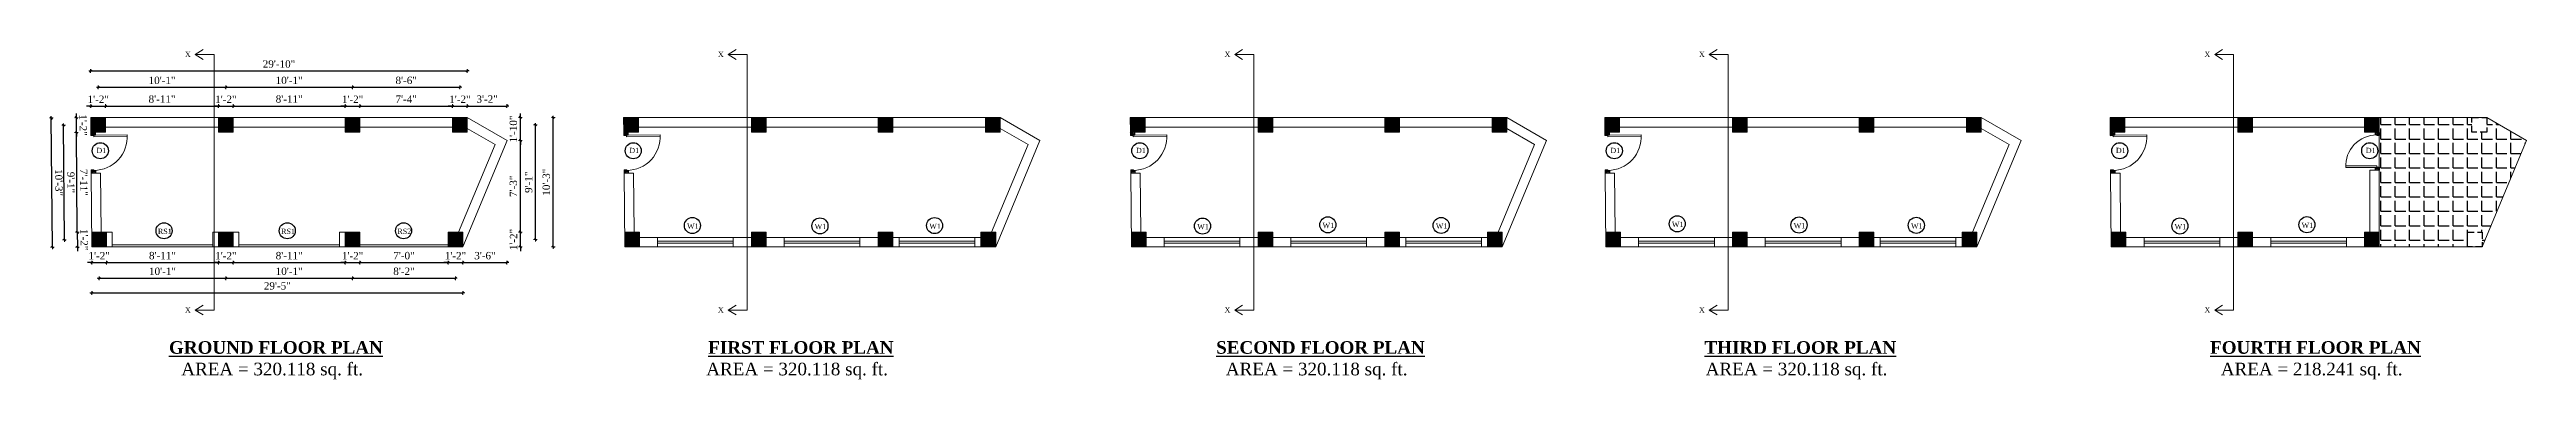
# Model space of a CAD drawing. Header units: inches. Extents: x 20273 to 41102, y -4696 to -1121.
# Drawn here: x 26080 to 28436, y -3914 to -3600 of the extents above; entities that cross this region are included whole.
import ezdxf

# ---------------------------------------------------------------- set-up
doc = ezdxf.new("R2010")
doc.units = ezdxf.units.IN
doc.header["$LTSCALE"] = 5
doc.header["$MEASUREMENT"] = 0
doc.linetypes.add('HIDDEN', pattern=[0.375, 0.25, -0.125])
for name, color, linetype, lineweight in [('A-WALL', 7, 'Continuous', 9), ('Dimension', 7, 'Continuous', 18), ('DOOR', 62, 'Continuous', 0)]:
    doc.layers.add(name, color=color, linetype=linetype, lineweight=lineweight)
doc.layers.add('dim line', color=7, linetype='Continuous', lineweight=15, true_color=0xfab2b2)
doc.layers.add('TEXT', color=6, linetype='Continuous')
doc.layers.add('WALL', color=7, linetype='Continuous')
doc.styles.add('ordinary', font='times.ttf')
doc.dimstyles.new('Copy of 96', dxfattribs={"dimtxt": 7, "dimasz": 4, "dimexe": 0.5, "dimexo": 0.5, "dimgap": 3, "dimtad": 1, "dimdec": 1, "dimzin": 11, "dimdsep": 46, "dimlunit": 4, "dimtxsty": 'ordinary', "dimblk": 'OBLIQUE', "dimcen": 0.09, "dimse1": 1, "dimse2": 1, "dimclrt": 6, "dimazin": 0, "dimtfac": 1, "dimtdec": 1, "dimtix": 1, "dimtmove": 2, "dimatfit": 3, "dimldrblk": 'leader', "dimfxl": 0.5, "dimfxlon": 1, "dimtolj": 1, "dimtzin": 0, "dimarcsym": 0})
pattern_1 = [(45, (506.88195, 0), (-0.08838834765, 0.08838834765), [])]
pattern_2 = [(45, (988.75646, 0), (-0.08838834765, 0.08838834765), [])]
pattern_3 = [(45, (1440.0247, 0), (-0.08838834765, 0.08838834765), [])]
pattern_4 = [(45, (1920.78344, 0), (-0.08838834765, 0.08838834765), [])]

msp = doc.modelspace()

# ---------------------------------------------------------------- texts
at = {"layer": 'TEXT', "style": 'ordinary'}
for s, p in [('X', (26209.05, -3607.03)), ('X', (26715.93, -3607.03)), ('X', (27197.81, -3607.03)), ('X', (27649.08, -3607.03)), ('X', (28129.84, -3607.03)), ('D1', (26124.79, -3698.37)), ('D1', (26631.67, -3698.37)), ('D1', (27113.55, -3698.37)), ('D1', (27564.81, -3698.37)), ('D1', (28045.57, -3698.37)), ('D1', (28283.31, -3698.37)), ('X', (26209.05, -3850.02)), ('X', (26715.93, -3850.02)), ('X', (27197.81, -3850.02)), ('X', (27649.08, -3850.02)), ('X', (28129.84, -3850.02))]:
    msp.add_text(s, height=5, dxfattribs=at).set_placement(p)
for s, p in [('W1', (26686.6, -3770.33)), ('W1', (26807.95, -3770.69)), ('W1', (26916.95, -3770.4)), ('W1', (27171.81, -3770.81)), ('W1', (27291.01, -3769.67)), ('W1', (27398.8, -3770.24)), ('W1', (27623.34, -3768.7)), ('W1', (27739.17, -3769.85)), ('W1', (27850.73, -3770.14)), ('W1', (28101.44, -3770.75)), ('W1', (28222.25, -3769.53)), ('RS1', (26183.26, -3775.31)), ('RS1', (26300.5, -3775.31)), ('RS2', (26411.11, -3775.31))]:
    msp.add_text(s, height=5, rotation=0.00039, dxfattribs=at).set_placement(p)
at = {"layer": 'TEXT', "char_height": 12, "width": 219.8151, "attachment_point": 8, "rotation": 359.99961, "style": 'ordinary'}
for s, insert in [('{\\fTimes New Roman|b1|i0|c0|p18;\\LGROUND FLOOR PLAN}', (26295.52, -3889.39)), ('{\\fTimes New Roman|b1|i0|c0|p18;\\LFIRST FLOOR PLAN}', (26794.83, -3889.39)), ('{\\fTimes New Roman|b1|i0|c0|p18;\\LSECOND FLOOR PLAN}', (27289.02, -3889.39)), ('{\\fTimes New Roman|b1|i0|c0|p18;\\LTHIRD FLOOR PLAN}', (27745.42, -3889.39)), ('{\\fTimes New Roman|b1|i0|c0|p18;\\LFOURTH FLOOR PLAN}', (28235.38, -3889.39)), ('AREA = 320.118 sq. ft.', (26291.94, -3913.63)), ('AREA = 320.118 sq. ft.', (26791.25, -3913.63)), ('AREA = 320.118 sq. ft.', (27285.43, -3913.63)), ('AREA = 320.118 sq. ft.', (27741.83, -3913.63)), ('AREA = 218.241 sq. ft.', (28231.8, -3913.63))]:
    msp.add_mtext(s, dxfattribs=dict(at, insert=insert))

# ---------------------------------------------------------------- blocks, each defined once
blk = doc.blocks.new('A$C27B36B59')
at = {"layer": 'DOOR'}
for p, q in [((0, 4), (0, 0)), ((2.5, 4), (0, 4)), ((0, 0), (3, 0)), ((2.5, 2.5), (2.5, 4)), ((3, 2.5), (2.5, 2.5)), ((3, 0), (3, 2.5))]:
    blk.add_line(p, q, dxfattribs=at)
for centre, radius, start, end in [((-1.4, -0.5), 4.75, 22.1411, 72.838), ((1.3, 2.1), 1.64, 45.138, 144.8948), ((2.2, 0.3), 2.49, 83.3149, 152.658), ((0.1, 0.4), 2.05, 349.4875, 93.6805), ((2, -0.5), 2.01, 58.7447, 166.495), ((-0.1, 0.3), 1.13, 343.542, 86.947), ((2.1, -0.4), 1.17, 38.2816, 160.1519)]:
    blk.add_arc(centre, radius, start, end, dxfattribs=at)
blk = doc.blocks.new('D2')
at = {"layer": 'DOOR'}
for p, q in [((74474, 24047.6), (74474, 24018.1)), ((74474, 24047.6), (74475.5, 24047.6)), ((74475.5, 24047.6), (74475.5, 24018.1))]:
    blk.add_line(p, q, dxfattribs=at)
blk.add_arc((74474, 24047.6), 29.5, 180, 272.9146, dxfattribs=at)
at = {"layer": 'DOOR', "xscale": -1, "rotation": 180}
blk.add_blockref('A$C27B36B59', (74442, 24050.1), dxfattribs=at)
at = {"layer": 'DOOR', "rotation": 180}
blk.add_blockref('A$C27B36B59', (74478, 24050.1), dxfattribs=at)
blk = doc.blocks.new('oblique')
at = {"color": 0, "lineweight": -2}
blk.add_line((0.25, 0.25), (-0.25, -0.25), dxfattribs=at)
at = {"layer": 'dim line', "lineweight": 9}
for p, q in [((-0.4375, 0), (0.4375, 0)), ((0, 0.4375), (0, -0.4375))]:
    blk.add_line(p, q, dxfattribs=at)
blk = doc.blocks.new('*D27')
at = {"layer": 'A-WALL', "color": 0, "lineweight": -2, "ltscale": 50, "transparency": 16777216}
for p, q in [((26120.4, -3802.5), (26116.4, -3802.5)), ((26120.4, -3802.5), (26134.4, -3802.5)), ((26134.4, -3802.5), (26138.4, -3802.5))]:
    blk.add_line(p, q, dxfattribs=at)
at = {"layer": 'Defpoints', "color": 0, "ltscale": 50, "transparency": 16777216}
for p in [(26120.4, -3787.6), (26134.4, -3787.6), (26134.4, -3802.5)]:
    blk.add_point(p, dxfattribs=at)
at = {"layer": 'A-WALL', "color": 0, "lineweight": -2, "ltscale": 50, "transparency": 16777216, "xscale": 4, "yscale": 4, "zscale": 4}
blk.add_blockref('oblique', (26120.4, -3802.5), dxfattribs=at)
at = {"layer": 'A-WALL', "color": 0, "lineweight": -2, "ltscale": 50, "transparency": 16777216, "xscale": 4, "yscale": 4, "zscale": 4, "rotation": 180}
blk.add_blockref('oblique', (26134.4, -3802.5), dxfattribs=at)
at = {"layer": 'A-WALL', "color": 6, "ltscale": 50, "transparency": 16777216, "insert": (26127.4, -3796), "char_height": 7, "attachment_point": 5, "style": 'ordinary'}
blk.add_mtext('\\A1;1\'-2"', dxfattribs=at)
blk = doc.blocks.new('_OBLIQUE')
at = {"color": 0, "linetype": 'ByBlock'}
blk.add_line((-0.5, -0.5), (0.5, 0.5), dxfattribs=at)
blk = doc.blocks.new('leader')
at = {"layer": 'Dimension'}
for p, q in [((-4.42, 0), (4.42, 0)), ((0, -4.33), (0, 4.33))]:
    blk.add_line(p, q, dxfattribs=at)
blk = doc.blocks.new('*D28')
at = {"layer": 'A-WALL', "color": 0, "lineweight": -2, "ltscale": 5, "transparency": 16777216}
blk.add_line((26134.4, -3802.5), (26240.9, -3802.5), dxfattribs=at)
at = {"layer": 'Defpoints', "color": 0, "ltscale": 5, "transparency": 16777216}
for p in [(26134.4, -3787.6), (26240.9, -3787.6), (26240.9, -3802.5)]:
    blk.add_point(p, dxfattribs=at)
at = {"layer": 'A-WALL', "color": 0, "lineweight": -2, "ltscale": 5, "transparency": 16777216, "xscale": 4, "yscale": 4, "zscale": 4, "rotation": 180}
blk.add_blockref('oblique', (26134.4, -3802.5), dxfattribs=at)
at = {"layer": 'A-WALL', "color": 0, "lineweight": -2, "ltscale": 5, "transparency": 16777216, "xscale": 4, "yscale": 4, "zscale": 4}
blk.add_blockref('oblique', (26240.9, -3802.5), dxfattribs=at)
at = {"layer": 'A-WALL', "color": 6, "ltscale": 5, "transparency": 16777216, "insert": (26187.6, -3795.9), "char_height": 7, "attachment_point": 5, "style": 'ordinary'}
blk.add_mtext('\\A1;8\'-11"', dxfattribs=at)
blk = doc.blocks.new('*D29')
at = {"layer": 'A-WALL', "color": 0, "lineweight": -2, "ltscale": 5, "transparency": 16777216}
for p, q in [((26240.9, -3802.5), (26236.9, -3802.5)), ((26240.9, -3802.5), (26254.9, -3802.5)), ((26254.9, -3802.5), (26258.9, -3802.5))]:
    blk.add_line(p, q, dxfattribs=at)
at = {"layer": 'Defpoints', "color": 0, "ltscale": 5, "transparency": 16777216}
for p in [(26240.9, -3787.6), (26254.9, -3787.6), (26254.9, -3802.5)]:
    blk.add_point(p, dxfattribs=at)
at = {"layer": 'A-WALL', "color": 0, "lineweight": -2, "ltscale": 5, "transparency": 16777216, "xscale": 4, "yscale": 4, "zscale": 4}
blk.add_blockref('oblique', (26240.9, -3802.5), dxfattribs=at)
at = {"layer": 'A-WALL', "color": 0, "lineweight": -2, "ltscale": 5, "transparency": 16777216, "xscale": 4, "yscale": 4, "zscale": 4, "rotation": 180}
blk.add_blockref('oblique', (26254.9, -3802.5), dxfattribs=at)
at = {"layer": 'A-WALL', "color": 6, "ltscale": 5, "transparency": 16777216, "insert": (26247.9, -3796), "char_height": 7, "attachment_point": 5, "style": 'ordinary'}
blk.add_mtext('\\A1;1\'-2"', dxfattribs=at)
blk = doc.blocks.new('*D30')
at = {"layer": 'A-WALL', "color": 0, "lineweight": -2, "ltscale": 5, "transparency": 16777216}
blk.add_line((26254.9, -3802.5), (26361.4, -3802.5), dxfattribs=at)
at = {"layer": 'Defpoints', "color": 0, "ltscale": 5, "transparency": 16777216}
for p in [(26254.9, -3787.6), (26361.4, -3787.6), (26361.4, -3802.5)]:
    blk.add_point(p, dxfattribs=at)
at = {"layer": 'A-WALL', "color": 0, "lineweight": -2, "ltscale": 5, "transparency": 16777216, "xscale": 4, "yscale": 4, "zscale": 4, "rotation": 180}
blk.add_blockref('oblique', (26254.9, -3802.5), dxfattribs=at)
at = {"layer": 'A-WALL', "color": 0, "lineweight": -2, "ltscale": 5, "transparency": 16777216, "xscale": 4, "yscale": 4, "zscale": 4}
blk.add_blockref('oblique', (26361.4, -3802.5), dxfattribs=at)
at = {"layer": 'A-WALL', "color": 6, "ltscale": 5, "transparency": 16777216, "insert": (26308.1, -3795.9), "char_height": 7, "attachment_point": 5, "style": 'ordinary'}
blk.add_mtext('\\A1;8\'-11"', dxfattribs=at)
blk = doc.blocks.new('*D31')
at = {"layer": 'A-WALL', "color": 0, "lineweight": -2, "ltscale": 5, "transparency": 16777216}
for p, q in [((26361.4, -3802.5), (26357.4, -3802.5)), ((26361.4, -3802.5), (26375.4, -3802.5)), ((26375.4, -3802.5), (26379.4, -3802.5))]:
    blk.add_line(p, q, dxfattribs=at)
at = {"layer": 'Defpoints', "color": 0, "ltscale": 5, "transparency": 16777216}
for p in [(26361.4, -3787.6), (26375.4, -3787.6), (26375.4, -3802.5)]:
    blk.add_point(p, dxfattribs=at)
at = {"layer": 'A-WALL', "color": 0, "lineweight": -2, "ltscale": 5, "transparency": 16777216, "xscale": 4, "yscale": 4, "zscale": 4}
blk.add_blockref('oblique', (26361.4, -3802.5), dxfattribs=at)
at = {"layer": 'A-WALL', "color": 0, "lineweight": -2, "ltscale": 5, "transparency": 16777216, "xscale": 4, "yscale": 4, "zscale": 4, "rotation": 180}
blk.add_blockref('oblique', (26375.4, -3802.5), dxfattribs=at)
at = {"layer": 'A-WALL', "color": 6, "ltscale": 5, "transparency": 16777216, "insert": (26368.4, -3796), "char_height": 7, "attachment_point": 5, "style": 'ordinary'}
blk.add_mtext('\\A1;1\'-2"', dxfattribs=at)
blk = doc.blocks.new('*D32')
at = {"layer": 'A-WALL', "color": 0, "lineweight": -2, "ltscale": 5, "transparency": 16777216}
blk.add_line((26375.4, -3802.5), (26459.3, -3802.5), dxfattribs=at)
at = {"layer": 'Defpoints', "color": 0, "ltscale": 5, "transparency": 16777216}
for p in [(26375.4, -3787.6), (26459.3, -3787.6), (26459.3, -3802.5)]:
    blk.add_point(p, dxfattribs=at)
at = {"layer": 'A-WALL', "color": 0, "lineweight": -2, "ltscale": 5, "transparency": 16777216, "xscale": 4, "yscale": 4, "zscale": 4, "rotation": 180}
blk.add_blockref('oblique', (26375.4, -3802.5), dxfattribs=at)
at = {"layer": 'A-WALL', "color": 0, "lineweight": -2, "ltscale": 5, "transparency": 16777216, "xscale": 4, "yscale": 4, "zscale": 4}
blk.add_blockref('oblique', (26459.3, -3802.5), dxfattribs=at)
at = {"layer": 'A-WALL', "color": 6, "ltscale": 5, "transparency": 16777216, "insert": (26417.3, -3795.9), "char_height": 7, "attachment_point": 5, "style": 'ordinary'}
blk.add_mtext('\\A1;7\'-0"', dxfattribs=at)
blk = doc.blocks.new('*D33')
at = {"layer": 'A-WALL', "color": 0, "lineweight": -2, "ltscale": 5, "transparency": 16777216}
for p, q in [((26459.3, -3802.5), (26455.3, -3802.5)), ((26459.3, -3802.5), (26473.3, -3802.5)), ((26473.3, -3802.5), (26477.3, -3802.5))]:
    blk.add_line(p, q, dxfattribs=at)
at = {"layer": 'Defpoints', "color": 0, "ltscale": 5, "transparency": 16777216}
for p in [(26459.3, -3787.6), (26473.3, -3787.6), (26473.3, -3802.5)]:
    blk.add_point(p, dxfattribs=at)
at = {"layer": 'A-WALL', "color": 0, "lineweight": -2, "ltscale": 5, "transparency": 16777216, "xscale": 4, "yscale": 4, "zscale": 4}
blk.add_blockref('oblique', (26459.3, -3802.5), dxfattribs=at)
at = {"layer": 'A-WALL', "color": 0, "lineweight": -2, "ltscale": 5, "transparency": 16777216, "xscale": 4, "yscale": 4, "zscale": 4, "rotation": 180}
blk.add_blockref('oblique', (26473.3, -3802.5), dxfattribs=at)
at = {"layer": 'A-WALL', "color": 6, "ltscale": 5, "transparency": 16777216, "insert": (26466.3, -3796), "char_height": 7, "attachment_point": 5, "style": 'ordinary'}
blk.add_mtext('\\A1;1\'-2"', dxfattribs=at)
blk = doc.blocks.new('*D34')
at = {"layer": 'A-WALL', "color": 0, "lineweight": -2, "ltscale": 5, "transparency": 16777216}
blk.add_line((26127.4, -3817.4), (26247.9, -3817.4), dxfattribs=at)
at = {"layer": 'Defpoints', "color": 0, "ltscale": 5, "transparency": 16777216}
for p in [(26127.4, -3780.6), (26247.9, -3780.6), (26247.9, -3817.4)]:
    blk.add_point(p, dxfattribs=at)
at = {"layer": 'A-WALL', "color": 0, "lineweight": -2, "ltscale": 5, "transparency": 16777216, "xscale": 4, "yscale": 4, "zscale": 4, "rotation": 180}
blk.add_blockref('oblique', (26127.4, -3817.4), dxfattribs=at)
at = {"layer": 'A-WALL', "color": 0, "lineweight": -2, "ltscale": 5, "transparency": 16777216, "xscale": 4, "yscale": 4, "zscale": 4}
blk.add_blockref('oblique', (26247.9, -3817.4), dxfattribs=at)
at = {"layer": 'A-WALL', "color": 6, "ltscale": 5, "transparency": 16777216, "insert": (26187.6, -3810.8), "char_height": 7, "attachment_point": 5, "style": 'ordinary'}
blk.add_mtext('\\A1;10\'-1"', dxfattribs=at)
blk = doc.blocks.new('*D35')
at = {"layer": 'A-WALL', "color": 0, "lineweight": -2, "ltscale": 5, "transparency": 16777216}
blk.add_line((26247.9, -3817.4), (26368.4, -3817.4), dxfattribs=at)
at = {"layer": 'Defpoints', "color": 0, "ltscale": 5, "transparency": 16777216}
for p in [(26247.9, -3780.6), (26368.4, -3780.6), (26368.4, -3817.4)]:
    blk.add_point(p, dxfattribs=at)
at = {"layer": 'A-WALL', "color": 0, "lineweight": -2, "ltscale": 5, "transparency": 16777216, "xscale": 4, "yscale": 4, "zscale": 4, "rotation": 180}
blk.add_blockref('oblique', (26247.9, -3817.4), dxfattribs=at)
at = {"layer": 'A-WALL', "color": 0, "lineweight": -2, "ltscale": 5, "transparency": 16777216, "xscale": 4, "yscale": 4, "zscale": 4}
blk.add_blockref('oblique', (26368.4, -3817.4), dxfattribs=at)
at = {"layer": 'A-WALL', "color": 6, "ltscale": 5, "transparency": 16777216, "insert": (26308.1, -3810.8), "char_height": 7, "attachment_point": 5, "style": 'ordinary'}
blk.add_mtext('\\A1;10\'-1"', dxfattribs=at)
blk = doc.blocks.new('*D36')
at = {"layer": 'A-WALL', "color": 0, "lineweight": -2, "ltscale": 5, "transparency": 16777216}
blk.add_line((26368.4, -3817.4), (26466.3, -3817.4), dxfattribs=at)
at = {"layer": 'Defpoints', "color": 0, "ltscale": 5, "transparency": 16777216}
for p in [(26368.4, -3780.6), (26466.3, -3780.6), (26466.3, -3817.4)]:
    blk.add_point(p, dxfattribs=at)
at = {"layer": 'A-WALL', "color": 0, "lineweight": -2, "ltscale": 5, "transparency": 16777216, "xscale": 4, "yscale": 4, "zscale": 4, "rotation": 180}
blk.add_blockref('oblique', (26368.4, -3817.4), dxfattribs=at)
at = {"layer": 'A-WALL', "color": 0, "lineweight": -2, "ltscale": 5, "transparency": 16777216, "xscale": 4, "yscale": 4, "zscale": 4}
blk.add_blockref('oblique', (26466.3, -3817.4), dxfattribs=at)
at = {"layer": 'A-WALL', "color": 6, "ltscale": 5, "transparency": 16777216, "insert": (26417.3, -3810.8), "char_height": 7, "attachment_point": 5, "style": 'ordinary'}
blk.add_mtext('\\A1;8\'-2"', dxfattribs=at)
blk = doc.blocks.new('*D37')
at = {"layer": 'A-WALL', "color": 0, "lineweight": -2, "ltscale": 5, "transparency": 16777216}
blk.add_line((26120.4, -3831.3), (26473.3, -3831.3), dxfattribs=at)
at = {"layer": 'Defpoints', "color": 0, "ltscale": 5, "transparency": 16777216}
for p in [(26120.4, -3787.6), (26473.3, -3787.6), (26473.3, -3831.3)]:
    blk.add_point(p, dxfattribs=at)
at = {"layer": 'A-WALL', "color": 0, "lineweight": -2, "ltscale": 5, "transparency": 16777216, "xscale": 4, "yscale": 4, "zscale": 4, "rotation": 180}
blk.add_blockref('oblique', (26120.4, -3831.3), dxfattribs=at)
at = {"layer": 'A-WALL', "color": 0, "lineweight": -2, "ltscale": 5, "transparency": 16777216, "xscale": 4, "yscale": 4, "zscale": 4}
blk.add_blockref('oblique', (26473.3, -3831.3), dxfattribs=at)
at = {"layer": 'A-WALL', "color": 6, "ltscale": 5, "transparency": 16777216, "insert": (26296.8, -3824.7), "char_height": 7, "attachment_point": 5, "style": 'ordinary'}
blk.add_mtext('\\A1;29\'-5"', dxfattribs=at)
blk = doc.blocks.new('*D38')
at = {"layer": 'A-WALL', "color": 0, "lineweight": -2, "ltscale": 50, "transparency": 16777216}
blk.add_line((26083, -3787.9), (26081.9, -3664.9), dxfattribs=at)
at = {"layer": 'Defpoints', "color": 0, "ltscale": 50, "transparency": 16777216}
for p in [(26081.9, -3664.9), (26119.3, -3664.6), (26120.4, -3787.6)]:
    blk.add_point(p, dxfattribs=at)
at = {"layer": 'A-WALL', "color": 0, "lineweight": -2, "ltscale": 50, "transparency": 16777216, "xscale": 4, "yscale": 4, "zscale": 4}
for p, rotation in [((26081.9, -3664.9), 90.48576269129444), ((26083, -3787.9), 270.4857626912944)]:
    blk.add_blockref('oblique', p, dxfattribs=dict(at, rotation=rotation))
at = {"layer": 'A-WALL', "color": 6, "ltscale": 50, "transparency": 16777216, "insert": (26089, -3726.4), "char_height": 7, "attachment_point": 5, "rotation": 270.4858, "style": 'ordinary'}
blk.add_mtext('\\A1;10\'-3"', dxfattribs=at)
blk = doc.blocks.new('*D39')
at = {"layer": 'A-WALL', "color": 0, "lineweight": -2, "ltscale": 5, "transparency": 16777216}
blk.add_line((26106.6, -3773.7), (26105.8, -3678.7), dxfattribs=at)
at = {"layer": 'Defpoints', "color": 0, "ltscale": 5, "transparency": 16777216}
for p in [(26105.8, -3678.7), (26119.5, -3678.6), (26120.3, -3773.6)]:
    blk.add_point(p, dxfattribs=at)
at = {"layer": 'A-WALL', "color": 0, "lineweight": -2, "ltscale": 5, "transparency": 16777216, "xscale": 4, "yscale": 4, "zscale": 4}
for p, rotation in [((26105.8, -3678.7), 90.48576269128655), ((26106.6, -3773.7), 270.4857626912865)]:
    blk.add_blockref('oblique', p, dxfattribs=dict(at, rotation=rotation))
at = {"layer": 'A-WALL', "color": 6, "ltscale": 5, "transparency": 16777216, "insert": (26112.8, -3726.2), "char_height": 7, "attachment_point": 5, "rotation": 270.4858, "style": 'ordinary'}
blk.add_mtext('\\A1;7\'-11"', dxfattribs=at)
blk = doc.blocks.new('*D40')
at = {"layer": 'A-WALL', "color": 0, "lineweight": -2, "ltscale": 5, "transparency": 16777216}
blk.add_line((26094.4, -3780.9), (26093.5, -3671.9), dxfattribs=at)
at = {"layer": 'Defpoints', "color": 0, "ltscale": 5, "transparency": 16777216}
for p in [(26093.5, -3671.9), (26126.5, -3671.6), (26127.4, -3780.6)]:
    blk.add_point(p, dxfattribs=at)
at = {"layer": 'A-WALL', "color": 0, "lineweight": -2, "ltscale": 5, "transparency": 16777216, "xscale": 4, "yscale": 4, "zscale": 4}
for p, rotation in [((26093.5, -3671.9), 90.48576269128655), ((26094.4, -3780.9), 270.4857626912865)]:
    blk.add_blockref('oblique', p, dxfattribs=dict(at, rotation=rotation))
at = {"layer": 'A-WALL', "color": 6, "ltscale": 5, "transparency": 16777216, "insert": (26100.5, -3726.3), "char_height": 7, "attachment_point": 5, "rotation": 270.4858, "style": 'ordinary'}
blk.add_mtext('\\A1;9\'-1"', dxfattribs=at)
blk = doc.blocks.new('*D41')
at = {"layer": 'A-WALL', "color": 0, "lineweight": -2, "ltscale": 5, "transparency": 16777216}
for p, q in [((26105.7, -3664.7), (26105.7, -3660.7)), ((26105.8, -3678.7), (26105.7, -3664.7)), ((26105.8, -3678.7), (26105.8, -3682.7))]:
    blk.add_line(p, q, dxfattribs=at)
at = {"layer": 'Defpoints', "color": 0, "ltscale": 5, "transparency": 16777216}
for p in [(26105.7, -3664.7), (26119.3, -3664.6), (26119.5, -3678.6)]:
    blk.add_point(p, dxfattribs=at)
at = {"layer": 'A-WALL', "color": 0, "lineweight": -2, "ltscale": 5, "transparency": 16777216, "xscale": 4, "yscale": 4, "zscale": 4}
for p, rotation in [((26105.7, -3664.7), 270.4857626912865), ((26105.8, -3678.7), 90.48576269128655)]:
    blk.add_blockref('oblique', p, dxfattribs=dict(at, rotation=rotation))
at = {"layer": 'A-WALL', "color": 6, "ltscale": 5, "transparency": 16777216, "insert": (26112.2, -3671.7), "char_height": 7, "attachment_point": 5, "rotation": 270.4858, "style": 'ordinary'}
blk.add_mtext('\\A1;1\'-2"', dxfattribs=at)
blk = doc.blocks.new('*D42')
at = {"layer": 'A-WALL', "color": 0, "lineweight": -2, "ltscale": 5, "transparency": 16777216}
for p, q in [((26106.6, -3773.7), (26106.6, -3769.7)), ((26106.6, -3773.7), (26106.7, -3787.7)), ((26106.7, -3787.7), (26106.8, -3791.7))]:
    blk.add_line(p, q, dxfattribs=at)
at = {"layer": 'Defpoints', "color": 0, "ltscale": 5, "transparency": 16777216}
for p in [(26106.7, -3787.7), (26120.3, -3773.6), (26120.4, -3787.6)]:
    blk.add_point(p, dxfattribs=at)
at = {"layer": 'A-WALL', "color": 0, "lineweight": -2, "ltscale": 5, "transparency": 16777216, "xscale": 4, "yscale": 4, "zscale": 4}
for p, rotation in [((26106.6, -3773.7), 270.4857626912865), ((26106.7, -3787.7), 90.48576269128655)]:
    blk.add_blockref('oblique', p, dxfattribs=dict(at, rotation=rotation))
at = {"layer": 'A-WALL', "color": 6, "ltscale": 5, "transparency": 16777216, "insert": (26113.2, -3780.7), "char_height": 7, "attachment_point": 5, "rotation": 270.4858, "style": 'ordinary'}
blk.add_mtext('\\A1;1\'-2"', dxfattribs=at)
blk = doc.blocks.new('*D43')
at = {"layer": 'A-WALL', "color": 0, "lineweight": -2, "ltscale": 5, "transparency": 16777216}
for p, q in [((26119.5, -3653.7), (26115.5, -3653.7)), ((26119.5, -3653.7), (26133.5, -3653.7)), ((26133.5, -3653.7), (26137.5, -3653.7))]:
    blk.add_line(p, q, dxfattribs=at)
at = {"layer": 'Defpoints', "color": 0, "ltscale": 5, "transparency": 16777216}
for p in [(26119.5, -3664.6), (26133.5, -3653.7), (26133.5, -3664.6)]:
    blk.add_point(p, dxfattribs=at)
at = {"layer": 'A-WALL', "color": 0, "lineweight": -2, "ltscale": 5, "transparency": 16777216, "xscale": 4, "yscale": 4, "zscale": 4}
blk.add_blockref('oblique', (26119.5, -3653.7), dxfattribs=at)
at = {"layer": 'A-WALL', "color": 0, "lineweight": -2, "ltscale": 5, "transparency": 16777216, "xscale": 4, "yscale": 4, "zscale": 4, "rotation": 180}
blk.add_blockref('oblique', (26133.5, -3653.7), dxfattribs=at)
at = {"layer": 'A-WALL', "color": 6, "ltscale": 5, "transparency": 16777216, "insert": (26126.5, -3647.2), "char_height": 7, "attachment_point": 5, "style": 'ordinary'}
blk.add_mtext('\\A1;1\'-2"', dxfattribs=at)
blk = doc.blocks.new('*D44')
at = {"layer": 'A-WALL', "color": 0, "lineweight": -2, "ltscale": 5, "transparency": 16777216}
blk.add_line((26133.5, -3653.7), (26240.9, -3653.7), dxfattribs=at)
at = {"layer": 'Defpoints', "color": 0, "ltscale": 5, "transparency": 16777216}
for p in [(26133.5, -3664.6), (26240.9, -3653.7), (26240.9, -3664.6)]:
    blk.add_point(p, dxfattribs=at)
at = {"layer": 'A-WALL', "color": 0, "lineweight": -2, "ltscale": 5, "transparency": 16777216, "xscale": 4, "yscale": 4, "zscale": 4, "rotation": 180}
blk.add_blockref('oblique', (26133.5, -3653.7), dxfattribs=at)
at = {"layer": 'A-WALL', "color": 0, "lineweight": -2, "ltscale": 5, "transparency": 16777216, "xscale": 4, "yscale": 4, "zscale": 4}
blk.add_blockref('oblique', (26240.9, -3653.7), dxfattribs=at)
at = {"layer": 'A-WALL', "color": 6, "ltscale": 5, "transparency": 16777216, "insert": (26187.2, -3647.1), "char_height": 7, "attachment_point": 5, "style": 'ordinary'}
blk.add_mtext('\\A1;8\'-11"', dxfattribs=at)
blk = doc.blocks.new('*D45')
at = {"layer": 'A-WALL', "color": 0, "lineweight": -2, "ltscale": 5, "transparency": 16777216}
for p, q in [((26240.9, -3653.7), (26236.9, -3653.7)), ((26240.9, -3653.7), (26254.9, -3653.7)), ((26254.9, -3653.7), (26258.9, -3653.7))]:
    blk.add_line(p, q, dxfattribs=at)
at = {"layer": 'Defpoints', "color": 0, "ltscale": 5, "transparency": 16777216}
for p in [(26240.9, -3664.6), (26254.9, -3653.7), (26254.9, -3664.6)]:
    blk.add_point(p, dxfattribs=at)
at = {"layer": 'A-WALL', "color": 0, "lineweight": -2, "ltscale": 5, "transparency": 16777216, "xscale": 4, "yscale": 4, "zscale": 4}
blk.add_blockref('oblique', (26240.9, -3653.7), dxfattribs=at)
at = {"layer": 'A-WALL', "color": 0, "lineweight": -2, "ltscale": 5, "transparency": 16777216, "xscale": 4, "yscale": 4, "zscale": 4, "rotation": 180}
blk.add_blockref('oblique', (26254.9, -3653.7), dxfattribs=at)
at = {"layer": 'A-WALL', "color": 6, "ltscale": 5, "transparency": 16777216, "insert": (26247.9, -3647.2), "char_height": 7, "attachment_point": 5, "style": 'ordinary'}
blk.add_mtext('\\A1;1\'-2"', dxfattribs=at)
blk = doc.blocks.new('*D46')
at = {"layer": 'A-WALL', "color": 0, "lineweight": -2, "ltscale": 5, "transparency": 16777216}
blk.add_line((26254.9, -3653.7), (26361.4, -3653.7), dxfattribs=at)
at = {"layer": 'Defpoints', "color": 0, "ltscale": 5, "transparency": 16777216}
for p in [(26254.9, -3664.6), (26361.4, -3653.7), (26361.4, -3664.6)]:
    blk.add_point(p, dxfattribs=at)
at = {"layer": 'A-WALL', "color": 0, "lineweight": -2, "ltscale": 5, "transparency": 16777216, "xscale": 4, "yscale": 4, "zscale": 4, "rotation": 180}
blk.add_blockref('oblique', (26254.9, -3653.7), dxfattribs=at)
at = {"layer": 'A-WALL', "color": 0, "lineweight": -2, "ltscale": 5, "transparency": 16777216, "xscale": 4, "yscale": 4, "zscale": 4}
blk.add_blockref('oblique', (26361.4, -3653.7), dxfattribs=at)
at = {"layer": 'A-WALL', "color": 6, "ltscale": 5, "transparency": 16777216, "insert": (26308.1, -3647.1), "char_height": 7, "attachment_point": 5, "style": 'ordinary'}
blk.add_mtext('\\A1;8\'-11"', dxfattribs=at)
blk = doc.blocks.new('*D47')
at = {"layer": 'A-WALL', "color": 0, "lineweight": -2, "ltscale": 5, "transparency": 16777216}
for p, q in [((26361.4, -3653.7), (26357.4, -3653.7)), ((26361.4, -3653.7), (26375.4, -3653.7)), ((26375.4, -3653.7), (26379.4, -3653.7))]:
    blk.add_line(p, q, dxfattribs=at)
at = {"layer": 'Defpoints', "color": 0, "ltscale": 5, "transparency": 16777216}
for p in [(26361.4, -3664.6), (26375.4, -3653.7), (26375.4, -3664.6)]:
    blk.add_point(p, dxfattribs=at)
at = {"layer": 'A-WALL', "color": 0, "lineweight": -2, "ltscale": 5, "transparency": 16777216, "xscale": 4, "yscale": 4, "zscale": 4}
blk.add_blockref('oblique', (26361.4, -3653.7), dxfattribs=at)
at = {"layer": 'A-WALL', "color": 0, "lineweight": -2, "ltscale": 5, "transparency": 16777216, "xscale": 4, "yscale": 4, "zscale": 4, "rotation": 180}
blk.add_blockref('oblique', (26375.4, -3653.7), dxfattribs=at)
at = {"layer": 'A-WALL', "color": 6, "ltscale": 5, "transparency": 16777216, "insert": (26368.4, -3647.2), "char_height": 7, "attachment_point": 5, "style": 'ordinary'}
blk.add_mtext('\\A1;1\'-2"', dxfattribs=at)
blk = doc.blocks.new('*D48')
at = {"layer": 'A-WALL', "color": 0, "lineweight": -2, "ltscale": 5, "transparency": 16777216}
blk.add_line((26375.4, -3653.7), (26463.5, -3653.7), dxfattribs=at)
at = {"layer": 'Defpoints', "color": 0, "ltscale": 5, "transparency": 16777216}
for p in [(26375.4, -3664.6), (26463.5, -3653.7), (26463.5, -3664.6)]:
    blk.add_point(p, dxfattribs=at)
at = {"layer": 'A-WALL', "color": 0, "lineweight": -2, "ltscale": 5, "transparency": 16777216, "xscale": 4, "yscale": 4, "zscale": 4, "rotation": 180}
blk.add_blockref('oblique', (26375.4, -3653.7), dxfattribs=at)
at = {"layer": 'A-WALL', "color": 0, "lineweight": -2, "ltscale": 5, "transparency": 16777216, "xscale": 4, "yscale": 4, "zscale": 4}
blk.add_blockref('oblique', (26463.5, -3653.7), dxfattribs=at)
at = {"layer": 'A-WALL', "color": 6, "ltscale": 5, "transparency": 16777216, "insert": (26419.4, -3647.1), "char_height": 7, "attachment_point": 5, "style": 'ordinary'}
blk.add_mtext('\\A1;7\'-4"', dxfattribs=at)
blk = doc.blocks.new('*D49')
at = {"layer": 'A-WALL', "color": 0, "lineweight": -2, "ltscale": 5, "transparency": 16777216}
for p, q in [((26463.5, -3653.7), (26459.5, -3653.7)), ((26463.5, -3653.7), (26477.5, -3653.7)), ((26477.5, -3653.7), (26481.5, -3653.7))]:
    blk.add_line(p, q, dxfattribs=at)
at = {"layer": 'Defpoints', "color": 0, "ltscale": 5, "transparency": 16777216}
for p in [(26463.5, -3664.6), (26477.5, -3653.7), (26477.5, -3664.6)]:
    blk.add_point(p, dxfattribs=at)
at = {"layer": 'A-WALL', "color": 0, "lineweight": -2, "ltscale": 5, "transparency": 16777216, "xscale": 4, "yscale": 4, "zscale": 4}
blk.add_blockref('oblique', (26463.5, -3653.7), dxfattribs=at)
at = {"layer": 'A-WALL', "color": 0, "lineweight": -2, "ltscale": 5, "transparency": 16777216, "xscale": 4, "yscale": 4, "zscale": 4, "rotation": 180}
blk.add_blockref('oblique', (26477.5, -3653.7), dxfattribs=at)
at = {"layer": 'A-WALL', "color": 6, "ltscale": 5, "transparency": 16777216, "insert": (26470.5, -3647.2), "char_height": 7, "attachment_point": 5, "style": 'ordinary'}
blk.add_mtext('\\A1;1\'-2"', dxfattribs=at)
blk = doc.blocks.new('*D50')
at = {"layer": 'A-WALL', "color": 0, "lineweight": -2, "ltscale": 5, "transparency": 16777216}
blk.add_line((26477.5, -3653.7), (26515.3, -3653.7), dxfattribs=at)
at = {"layer": 'Defpoints', "color": 0, "ltscale": 5, "transparency": 16777216}
for p in [(26477.5, -3664.6), (26515.3, -3653.7), (26515.3, -3686.5)]:
    blk.add_point(p, dxfattribs=at)
at = {"layer": 'A-WALL', "color": 0, "lineweight": -2, "ltscale": 5, "transparency": 16777216, "xscale": 4, "yscale": 4, "zscale": 4, "rotation": 180}
blk.add_blockref('oblique', (26477.5, -3653.7), dxfattribs=at)
at = {"layer": 'A-WALL', "color": 0, "lineweight": -2, "ltscale": 5, "transparency": 16777216, "xscale": 4, "yscale": 4, "zscale": 4}
blk.add_blockref('oblique', (26515.3, -3653.7), dxfattribs=at)
at = {"layer": 'A-WALL', "color": 6, "ltscale": 5, "transparency": 16777216, "insert": (26496.4, -3647.1), "char_height": 7, "attachment_point": 5, "style": 'ordinary'}
blk.add_mtext('\\A1;3\'-2"', dxfattribs=at)
blk = doc.blocks.new('*D51')
at = {"layer": 'A-WALL', "color": 0, "lineweight": -2, "ltscale": 5, "transparency": 16777216}
blk.add_line((26473.3, -3802.5), (26515.3, -3802.5), dxfattribs=at)
at = {"layer": 'Defpoints', "color": 0, "ltscale": 5, "transparency": 16777216}
for p in [(26515.3, -3686.5), (26473.3, -3787.6), (26515.3, -3802.5)]:
    blk.add_point(p, dxfattribs=at)
at = {"layer": 'A-WALL', "color": 0, "lineweight": -2, "ltscale": 5, "transparency": 16777216, "xscale": 4, "yscale": 4, "zscale": 4, "rotation": 180}
blk.add_blockref('oblique', (26473.3, -3802.5), dxfattribs=at)
at = {"layer": 'A-WALL', "color": 0, "lineweight": -2, "ltscale": 5, "transparency": 16777216, "xscale": 4, "yscale": 4, "zscale": 4}
blk.add_blockref('oblique', (26515.3, -3802.5), dxfattribs=at)
at = {"layer": 'A-WALL', "color": 6, "ltscale": 5, "transparency": 16777216, "insert": (26494.3, -3795.9), "char_height": 7, "attachment_point": 5, "style": 'ordinary'}
blk.add_mtext('\\A1;3\'-6"', dxfattribs=at)
blk = doc.blocks.new('*D52')
at = {"layer": 'A-WALL', "color": 0, "lineweight": -2, "ltscale": 5, "transparency": 16777216}
blk.add_line((26126.5, -3635.8), (26247.9, -3635.8), dxfattribs=at)
at = {"layer": 'Defpoints', "color": 0, "ltscale": 5, "transparency": 16777216}
for p in [(26247.9, -3635.8), (26126.5, -3671.6), (26247.9, -3671.6)]:
    blk.add_point(p, dxfattribs=at)
at = {"layer": 'A-WALL', "color": 0, "lineweight": -2, "ltscale": 5, "transparency": 16777216, "xscale": 4, "yscale": 4, "zscale": 4, "rotation": 180}
blk.add_blockref('oblique', (26126.5, -3635.8), dxfattribs=at)
at = {"layer": 'A-WALL', "color": 0, "lineweight": -2, "ltscale": 5, "transparency": 16777216, "xscale": 4, "yscale": 4, "zscale": 4}
blk.add_blockref('oblique', (26247.9, -3635.8), dxfattribs=at)
at = {"layer": 'A-WALL', "color": 6, "ltscale": 5, "transparency": 16777216, "insert": (26187.2, -3629.3), "char_height": 7, "attachment_point": 5, "style": 'ordinary'}
blk.add_mtext('\\A1;10\'-1"', dxfattribs=at)
blk = doc.blocks.new('*D53')
at = {"layer": 'A-WALL', "color": 0, "lineweight": -2, "ltscale": 5, "transparency": 16777216}
blk.add_line((26247.9, -3635.8), (26368.4, -3635.8), dxfattribs=at)
at = {"layer": 'Defpoints', "color": 0, "ltscale": 5, "transparency": 16777216}
for p in [(26368.4, -3635.8), (26247.9, -3671.6), (26368.4, -3671.6)]:
    blk.add_point(p, dxfattribs=at)
at = {"layer": 'A-WALL', "color": 0, "lineweight": -2, "ltscale": 5, "transparency": 16777216, "xscale": 4, "yscale": 4, "zscale": 4, "rotation": 180}
blk.add_blockref('oblique', (26247.9, -3635.8), dxfattribs=at)
at = {"layer": 'A-WALL', "color": 0, "lineweight": -2, "ltscale": 5, "transparency": 16777216, "xscale": 4, "yscale": 4, "zscale": 4}
blk.add_blockref('oblique', (26368.4, -3635.8), dxfattribs=at)
at = {"layer": 'A-WALL', "color": 6, "ltscale": 5, "transparency": 16777216, "insert": (26308.1, -3629.3), "char_height": 7, "attachment_point": 5, "style": 'ordinary'}
blk.add_mtext('\\A1;10\'-1"', dxfattribs=at)
blk = doc.blocks.new('*D54')
at = {"layer": 'A-WALL', "color": 0, "lineweight": -2, "ltscale": 5, "transparency": 16777216}
blk.add_line((26368.4, -3635.8), (26470.5, -3635.8), dxfattribs=at)
at = {"layer": 'Defpoints', "color": 0, "ltscale": 5, "transparency": 16777216}
for p in [(26470.5, -3635.8), (26368.4, -3671.6), (26470.5, -3671.6)]:
    blk.add_point(p, dxfattribs=at)
at = {"layer": 'A-WALL', "color": 0, "lineweight": -2, "ltscale": 5, "transparency": 16777216, "xscale": 4, "yscale": 4, "zscale": 4, "rotation": 180}
blk.add_blockref('oblique', (26368.4, -3635.8), dxfattribs=at)
at = {"layer": 'A-WALL', "color": 0, "lineweight": -2, "ltscale": 5, "transparency": 16777216, "xscale": 4, "yscale": 4, "zscale": 4}
blk.add_blockref('oblique', (26470.5, -3635.8), dxfattribs=at)
at = {"layer": 'A-WALL', "color": 6, "ltscale": 5, "transparency": 16777216, "insert": (26419.4, -3629.3), "char_height": 7, "attachment_point": 5, "style": 'ordinary'}
blk.add_mtext('\\A1;8\'-6"', dxfattribs=at)
blk = doc.blocks.new('*D55')
at = {"layer": 'A-WALL', "color": 0, "lineweight": -2, "ltscale": 5, "transparency": 16777216}
blk.add_line((26119.3, -3620.3), (26477.5, -3620.3), dxfattribs=at)
at = {"layer": 'Defpoints', "color": 0, "ltscale": 5, "transparency": 16777216}
for p in [(26477.5, -3620.3), (26119.3, -3664.6), (26477.5, -3664.6)]:
    blk.add_point(p, dxfattribs=at)
at = {"layer": 'A-WALL', "color": 0, "lineweight": -2, "ltscale": 5, "transparency": 16777216, "xscale": 4, "yscale": 4, "zscale": 4, "rotation": 180}
blk.add_blockref('oblique', (26119.3, -3620.3), dxfattribs=at)
at = {"layer": 'A-WALL', "color": 0, "lineweight": -2, "ltscale": 5, "transparency": 16777216, "xscale": 4, "yscale": 4, "zscale": 4}
blk.add_blockref('oblique', (26477.5, -3620.3), dxfattribs=at)
at = {"layer": 'A-WALL', "color": 6, "ltscale": 5, "transparency": 16777216, "insert": (26298.4, -3613.7), "char_height": 7, "attachment_point": 5, "style": 'ordinary'}
blk.add_mtext('\\A1;29\'-10"', dxfattribs=at)
blk = doc.blocks.new('*D56')
at = {"layer": 'A-WALL', "color": 0, "lineweight": -2, "ltscale": 5, "transparency": 16777216}
for p, q in [((26528, -3773.6), (26528, -3769.6)), ((26528, -3787.6), (26528, -3773.6)), ((26528, -3787.6), (26528, -3791.6))]:
    blk.add_line(p, q, dxfattribs=at)
at = {"layer": 'Defpoints', "color": 0, "ltscale": 5, "transparency": 16777216}
for p in [(26473.3, -3773.6), (26473.3, -3787.6), (26528, -3773.6)]:
    blk.add_point(p, dxfattribs=at)
at = {"layer": 'A-WALL', "color": 0, "lineweight": -2, "ltscale": 5, "transparency": 16777216, "xscale": 4, "yscale": 4, "zscale": 4}
for p, rotation in [((26528, -3773.6), 270), ((26528, -3787.6), 90)]:
    blk.add_blockref('oblique', p, dxfattribs=dict(at, rotation=rotation))
at = {"layer": 'A-WALL', "color": 6, "ltscale": 5, "transparency": 16777216, "insert": (26521.5, -3780.6), "char_height": 7, "attachment_point": 5, "rotation": 90, "style": 'ordinary'}
blk.add_mtext('\\A1;1\'-2"', dxfattribs=at)
blk = doc.blocks.new('*D57')
at = {"layer": 'A-WALL', "color": 0, "lineweight": -2, "ltscale": 5, "transparency": 16777216}
blk.add_line((26528, -3773.6), (26528, -3686.5), dxfattribs=at)
at = {"layer": 'Defpoints', "color": 0, "ltscale": 5, "transparency": 16777216}
for p in [(26515.3, -3686.5), (26528, -3686.5), (26473.3, -3773.6)]:
    blk.add_point(p, dxfattribs=at)
at = {"layer": 'A-WALL', "color": 0, "lineweight": -2, "ltscale": 5, "transparency": 16777216, "xscale": 4, "yscale": 4, "zscale": 4}
for p, rotation in [((26528, -3686.5), 90), ((26528, -3773.6), 270)]:
    blk.add_blockref('oblique', p, dxfattribs=dict(at, rotation=rotation))
at = {"layer": 'A-WALL', "color": 6, "ltscale": 5, "transparency": 16777216, "insert": (26521.4, -3730), "char_height": 7, "attachment_point": 5, "rotation": 90, "style": 'ordinary'}
blk.add_mtext('\\A1;7\'-3"', dxfattribs=at)
blk = doc.blocks.new('*D58')
at = {"layer": 'A-WALL', "color": 0, "lineweight": -2, "ltscale": 5, "transparency": 16777216}
for p, q in [((26528, -3664.6), (26528, -3660.6)), ((26528, -3686.5), (26528, -3664.6)), ((26528, -3686.5), (26528, -3690.5))]:
    blk.add_line(p, q, dxfattribs=at)
at = {"layer": 'Defpoints', "color": 0, "ltscale": 5, "transparency": 16777216}
for p in [(26477.5, -3664.6), (26528, -3664.6), (26515.3, -3686.5)]:
    blk.add_point(p, dxfattribs=at)
at = {"layer": 'A-WALL', "color": 0, "lineweight": -2, "ltscale": 5, "transparency": 16777216, "xscale": 4, "yscale": 4, "zscale": 4}
for p, rotation in [((26528, -3664.6), 270), ((26528, -3686.5), 90)]:
    blk.add_blockref('oblique', p, dxfattribs=dict(at, rotation=rotation))
at = {"layer": 'A-WALL', "color": 6, "ltscale": 5, "transparency": 16777216, "insert": (26521.4, -3675.5), "char_height": 7, "attachment_point": 5, "rotation": 90, "style": 'ordinary'}
blk.add_mtext('\\A1;1\'-10"', dxfattribs=at)
blk = doc.blocks.new('*D59')
at = {"layer": 'A-WALL', "color": 0, "lineweight": -2, "ltscale": 5, "transparency": 16777216}
blk.add_line((26542.4, -3780.6), (26542.4, -3671.6), dxfattribs=at)
at = {"layer": 'Defpoints', "color": 0, "ltscale": 5, "transparency": 16777216}
for p in [(26470.5, -3671.6), (26542.4, -3671.6), (26466.3, -3780.6)]:
    blk.add_point(p, dxfattribs=at)
at = {"layer": 'A-WALL', "color": 0, "lineweight": -2, "ltscale": 5, "transparency": 16777216, "xscale": 4, "yscale": 4, "zscale": 4}
for p, rotation in [((26542.4, -3671.6), 90), ((26542.4, -3780.6), 270)]:
    blk.add_blockref('oblique', p, dxfattribs=dict(at, rotation=rotation))
at = {"layer": 'A-WALL', "color": 6, "ltscale": 5, "transparency": 16777216, "insert": (26535.9, -3726.1), "char_height": 7, "attachment_point": 5, "rotation": 90, "style": 'ordinary'}
blk.add_mtext('\\A1;9\'-1"', dxfattribs=at)
blk = doc.blocks.new('*D60')
at = {"layer": 'A-WALL', "color": 0, "lineweight": -2, "ltscale": 5, "transparency": 16777216}
blk.add_line((26559.3, -3787.6), (26559.3, -3664.6), dxfattribs=at)
at = {"layer": 'Defpoints', "color": 0, "ltscale": 5, "transparency": 16777216}
for p in [(26477.5, -3664.6), (26559.3, -3664.6), (26473.3, -3787.6)]:
    blk.add_point(p, dxfattribs=at)
at = {"layer": 'A-WALL', "color": 0, "lineweight": -2, "ltscale": 5, "transparency": 16777216, "xscale": 4, "yscale": 4, "zscale": 4}
for p, rotation in [((26559.3, -3664.6), 90), ((26559.3, -3787.6), 270)]:
    blk.add_blockref('oblique', p, dxfattribs=dict(at, rotation=rotation))
at = {"layer": 'A-WALL', "color": 6, "ltscale": 5, "transparency": 16777216, "insert": (26552.7, -3726.1), "char_height": 7, "attachment_point": 5, "rotation": 90, "style": 'ordinary'}
blk.add_mtext('\\A1;10\'-3"', dxfattribs=at)

# ---------------------------------------------------------------- dimensions: what is measured, and where the dimension line sits
at = {"layer": 'A-WALL', "ltscale": 5}
for base, p1, p2, picture, middle in [((26477.51, -3620.25), (26119.35, -3664.61), (26477.51, -3664.61), '*D55', (26298.43, -3613.68)), ((26247.89, -3635.85), (26126.46, -3671.61), (26247.89, -3671.61), '*D52', (26187.18, -3629.29)), ((26368.38888156, -3635.84878058), (26247.88888156, -3671.61127345), (26368.38888156, -3671.61127345), '*D53', (26308.13888156, -3629.28821822)), ((26470.51, -3635.85), (26368.39, -3671.61), (26470.51, -3671.61), '*D54', (26419.45, -3629.29)), ((26133.46, -3653.67), (26119.46, -3664.61), (26133.46, -3664.61), '*D43', (26126.46, -3647.17)), ((26240.89, -3653.67), (26133.46, -3664.61), (26240.89, -3664.61), '*D44', (26187.18, -3647.11)), ((26254.89, -3653.67), (26240.89, -3664.61), (26254.89, -3664.61), '*D45', (26247.89, -3647.17)), ((26361.38888156, -3653.67269837), (26254.88888156, -3664.61127345), (26361.38888156, -3664.61127345), '*D46', (26308.13888156, -3647.112136)), ((26375.39, -3653.67), (26361.39, -3664.61), (26375.39, -3664.61), '*D47', (26368.39, -3647.17)), ((26463.51, -3653.67), (26375.39, -3664.61), (26463.51, -3664.61), '*D48', (26419.45, -3647.1)), ((26477.51, -3653.67), (26463.51, -3664.61), (26477.51, -3664.61), '*D49', (26470.51, -3647.17)), ((26515.33, -3653.67), (26477.51, -3664.61), (26515.33, -3686.47), '*D50', (26496.42, -3647.11)), ((26515.33, -3802.48), (26473.25, -3787.6), (26515.33, -3686.47), '*D51', (26494.29, -3795.92)), ((26473.25, -3831.31), (26120.39, -3787.6), (26473.25, -3787.6), '*D37', (26296.82, -3824.74)), ((26247.88888156, -3817.37084513), (26127.38888156, -3780.60154358), (26247.88888156, -3780.60154358), '*D34', (26187.63888156, -3810.81028276)), ((26240.88888156, -3802.47587322), (26134.38888156, -3787.60154358), (26240.88888156, -3787.60154358), '*D28', (26187.63888156, -3795.91531085)), ((26254.89, -3802.48), (26240.89, -3787.6), (26254.89, -3787.6), '*D29', (26247.89, -3795.98)), ((26368.38888156, -3817.37084513), (26247.88888156, -3780.60154358), (26368.38888156, -3780.60154358), '*D35', (26308.13888156, -3810.81028276)), ((26361.38888156, -3802.47587322), (26254.88888156, -3787.60154358), (26361.38888156, -3787.60154358), '*D30', (26308.13888156, -3795.91531085)), ((26375.39, -3802.48), (26361.39, -3787.6), (26375.39, -3787.6), '*D31', (26368.39, -3795.98)), ((26466.25, -3817.37), (26368.39, -3780.6), (26466.25, -3780.6), '*D36', (26417.32, -3810.81)), ((26459.25, -3802.48), (26375.39, -3787.6), (26459.25, -3787.6), '*D32', (26417.32, -3795.91)), ((26473.25, -3802.48), (26459.25, -3787.6), (26473.25, -3787.6), '*D33', (26466.25, -3795.98))]:
    dim = msp.add_linear_dim(base=base, p1=p1, p2=p2, dimstyle='Copy of 96', override={"dimdec": 0, "dimblk": 'oblique', "dimtdec": 0, "dimarcsym": 1}, dxfattribs=at)
    dim.commit()
    dim.dimension.update_dxf_attribs({"geometry": picture, "text_midpoint": middle})
at = {"layer": 'A-WALL', "ltscale": 50}
dim = msp.add_aligned_dim(p1=(26120.39, -3787.6), p2=(26119.35, -3664.61), distance=37.4, dimstyle='Copy of 96', override={"dimdec": 0, "dimblk": 'oblique', "dimtdec": 0, "dimarcsym": 1}, dxfattribs=at)
dim.commit()
dim.dimension.update_dxf_attribs({"geometry": '*D38', "text_midpoint": (26089.03, -3726.37)})
at = {"layer": 'A-WALL', "ltscale": 5}
for base, p1, p2, angle, picture, middle in [((26093.47, -3671.89), (26127.39, -3780.6), (26126.46, -3671.61), 270.48576, '*D40', (26100.5, -3726.33)), ((26105.68, -3664.73), (26119.46, -3678.61), (26119.35, -3664.61), 270.48576, '*D41', (26112.24, -3671.67)), ((26542.43, -3671.61), (26466.25, -3780.6), (26470.51, -3671.61), 90, '*D59', (26535.85, -3726.11)), ((26559.28, -3664.61), (26473.25, -3787.6), (26477.51, -3664.61), 90, '*D60', (26552.72, -3726.11)), ((26527.96, -3664.61), (26515.33, -3686.47), (26477.51, -3664.61), 90, '*D58', (26521.4, -3675.54)), ((26105.8, -3678.73), (26120.27, -3773.6), (26119.46, -3678.61), 270.48576, '*D39', (26112.78, -3726.17)), ((26527.96, -3686.47), (26473.25, -3773.6), (26515.33, -3686.47), 90, '*D57', (26521.39, -3730.03)), ((26106.73, -3787.72), (26120.27, -3773.6), (26120.39, -3787.6), 270.48576, '*D42', (26113.17, -3780.66)), ((26527.96, -3773.6), (26473.25, -3787.6), (26473.25, -3773.6), 90, '*D56', (26521.46, -3780.6))]:
    dim = msp.add_linear_dim(base=base, p1=p1, p2=p2, angle=angle, dimstyle='Copy of 96', override={"dimdec": 0, "dimblk": 'oblique', "dimtdec": 0, "dimarcsym": 1}, dxfattribs=at)
    dim.commit()
    dim.dimension.update_dxf_attribs({"geometry": picture, "text_midpoint": middle})
at = {"layer": 'A-WALL', "ltscale": 50}
dim = msp.add_linear_dim(base=(26134.39, -3802.48), p1=(26120.39, -3787.6), p2=(26134.39, -3787.6), dimstyle='Copy of 96', override={"dimdec": 0, "dimblk": 'oblique', "dimtdec": 0, "dimarcsym": 1}, dxfattribs=at)
dim.commit()
dim.dimension.update_dxf_attribs({"geometry": '*D27', "text_midpoint": (26127.39, -3795.98)})

# ---------------------------------------------------------------- hatches: boundary and pattern name
at = {"layer": 'A-WALL', "ltscale": 5}
h = msp.add_hatch(dxfattribs=at)
h.set_pattern_fill('ANSI31', color=256)
h.paths.add_polyline_path([(26133.46, -3664.61), (26119.46, -3664.61), (26119.46, -3678.61), (26133.46, -3678.61)])
h = msp.add_hatch(dxfattribs=at)
h.set_pattern_fill('ANSI31', color=256)
h.paths.add_polyline_path([(26254.89, -3664.61), (26240.89, -3664.61), (26240.89, -3678.61), (26254.89, -3678.61)])
h = msp.add_hatch(dxfattribs=at)
h.set_pattern_fill('ANSI31', color=256)
h.paths.add_polyline_path([(26375.39, -3664.61), (26361.39, -3664.61), (26361.39, -3678.61), (26375.39, -3678.61)])
h = msp.add_hatch(dxfattribs=at)
h.set_pattern_fill('ANSI31', color=256)
h.paths.add_polyline_path([(26477.51, -3664.61), (26463.51, -3664.61), (26463.51, -3678.61), (26477.51, -3678.61)])
h = msp.add_hatch(dxfattribs=at)
h.set_pattern_fill('ANSI31', color=256)
h.set_pattern_definition(pattern_1)
h.paths.add_polyline_path([(26640.35, -3664.61), (26626.35, -3664.61), (26626.35, -3678.61), (26640.35, -3678.61)])
h = msp.add_hatch(dxfattribs=at)
h.set_pattern_fill('ANSI31', color=256)
h.set_pattern_definition(pattern_1)
h.paths.add_polyline_path([(26761.77, -3664.61), (26747.77, -3664.61), (26747.77, -3678.61), (26761.77, -3678.61)])
h = msp.add_hatch(dxfattribs=at)
h.set_pattern_fill('ANSI31', color=256)
h.set_pattern_definition(pattern_1)
h.paths.add_polyline_path([(26882.27, -3664.61), (26868.27, -3664.61), (26868.27, -3678.61), (26882.27, -3678.61)])
h = msp.add_hatch(dxfattribs=at)
h.set_pattern_fill('ANSI31', color=256)
h.set_pattern_definition(pattern_1)
h.paths.add_polyline_path([(26984.39, -3664.61), (26970.39, -3664.61), (26970.39, -3678.61), (26984.39, -3678.61)])
h = msp.add_hatch(dxfattribs=at)
h.set_pattern_fill('ANSI31', color=256)
h.set_pattern_definition(pattern_2)
h.paths.add_polyline_path([(27122.22, -3664.61), (27108.22, -3664.61), (27108.22, -3678.61), (27122.22, -3678.61)])
h = msp.add_hatch(dxfattribs=at)
h.set_pattern_fill('ANSI31', color=256)
h.set_pattern_definition(pattern_2)
h.paths.add_polyline_path([(27243.65, -3664.61), (27229.65, -3664.61), (27229.65, -3678.61), (27243.65, -3678.61)])
h = msp.add_hatch(dxfattribs=at)
h.set_pattern_fill('ANSI31', color=256)
h.set_pattern_definition(pattern_2)
h.paths.add_polyline_path([(27364.15, -3664.61), (27350.15, -3664.61), (27350.15, -3678.61), (27364.15, -3678.61)])
h = msp.add_hatch(dxfattribs=at)
h.set_pattern_fill('ANSI31', color=256)
h.set_pattern_definition(pattern_2)
h.paths.add_polyline_path([(27466.27, -3664.61), (27452.27, -3664.61), (27452.27, -3678.61), (27466.27, -3678.61)])
h = msp.add_hatch(dxfattribs=at)
h.set_pattern_fill('ANSI31', color=256)
h.set_pattern_definition(pattern_3)
h.paths.add_polyline_path([(27573.49, -3664.61), (27559.49, -3664.61), (27559.49, -3678.61), (27573.49, -3678.61)])
h = msp.add_hatch(dxfattribs=at)
h.set_pattern_fill('ANSI31', color=256)
h.set_pattern_definition(pattern_3)
h.paths.add_polyline_path([(27694.91, -3664.61), (27680.91, -3664.61), (27680.91, -3678.61), (27694.91, -3678.61)])
h = msp.add_hatch(dxfattribs=at)
h.set_pattern_fill('ANSI31', color=256)
h.set_pattern_definition(pattern_3)
h.paths.add_polyline_path([(27815.41, -3664.61), (27801.41, -3664.61), (27801.41, -3678.61), (27815.41, -3678.61)])
h = msp.add_hatch(dxfattribs=at)
h.set_pattern_fill('ANSI31', color=256)
h.set_pattern_definition(pattern_3)
h.paths.add_polyline_path([(27917.53, -3664.61), (27903.53, -3664.61), (27903.53, -3678.61), (27917.53, -3678.61)])
h = msp.add_hatch(dxfattribs=at)
h.set_pattern_fill('ANSI31', color=256)
h.set_pattern_definition(pattern_4)
h.paths.add_polyline_path([(28054.25, -3664.61), (28040.25, -3664.61), (28040.25, -3678.61), (28054.25, -3678.61)])
h = msp.add_hatch(dxfattribs=at)
h.set_pattern_fill('ANSI31', color=256)
h.set_pattern_definition(pattern_4)
h.paths.add_polyline_path([(28175.67, -3664.61), (28161.67, -3664.61), (28161.67, -3678.61), (28175.67, -3678.61)])
h = msp.add_hatch(dxfattribs=at)
h.set_pattern_fill('ANSI31', color=256)
h.set_pattern_definition(pattern_4)
h.paths.add_polyline_path([(28296.17, -3664.61), (28282.17, -3664.61), (28282.17, -3678.61), (28296.17, -3678.61)])
h = msp.add_hatch(dxfattribs=at)
h.set_pattern_fill('ANSI31', color=256)
h.paths.add_polyline_path([(26134.39, -3773.6), (26120.39, -3773.6), (26120.39, -3787.6), (26134.39, -3787.6)])
h = msp.add_hatch(dxfattribs=at)
h.set_pattern_fill('ANSI31', color=256)
h.paths.add_polyline_path([(26254.89, -3773.6), (26240.89, -3773.6), (26240.89, -3787.6), (26254.89, -3787.6)])
h = msp.add_hatch(dxfattribs=at)
h.set_pattern_fill('ANSI31', color=256)
h.paths.add_polyline_path([(26375.39, -3773.6), (26361.39, -3773.6), (26361.39, -3787.6), (26375.39, -3787.6)])
h = msp.add_hatch(dxfattribs=at)
h.set_pattern_fill('ANSI31', color=256)
h.paths.add_polyline_path([(26473.25, -3773.6), (26459.25, -3773.6), (26459.25, -3787.6), (26473.25, -3787.6)])
h = msp.add_hatch(dxfattribs=at)
h.set_pattern_fill('ANSI31', color=256)
h.set_pattern_definition(pattern_1)
h.paths.add_polyline_path([(26641.27, -3773.6), (26627.27, -3773.6), (26627.27, -3787.6), (26641.27, -3787.6)])
h = msp.add_hatch(dxfattribs=at)
h.set_pattern_fill('ANSI31', color=256)
h.set_pattern_definition(pattern_1)
h.paths.add_polyline_path([(26761.77, -3773.6), (26747.77, -3773.6), (26747.77, -3787.6), (26761.77, -3787.6)])
h = msp.add_hatch(dxfattribs=at)
h.set_pattern_fill('ANSI31', color=256)
h.set_pattern_definition(pattern_1)
h.paths.add_polyline_path([(26882.27, -3773.6), (26868.27, -3773.6), (26868.27, -3787.6), (26882.27, -3787.6)])
h = msp.add_hatch(dxfattribs=at)
h.set_pattern_fill('ANSI31', color=256)
h.set_pattern_definition(pattern_1)
h.paths.add_polyline_path([(26980.14, -3773.6), (26966.14, -3773.6), (26966.14, -3787.6), (26980.14, -3787.6)])
h = msp.add_hatch(dxfattribs=at)
h.set_pattern_fill('ANSI31', color=256)
h.set_pattern_definition(pattern_2)
h.paths.add_polyline_path([(27123.15, -3773.6), (27109.15, -3773.6), (27109.15, -3787.6), (27123.15, -3787.6)])
h = msp.add_hatch(dxfattribs=at)
h.set_pattern_fill('ANSI31', color=256)
h.set_pattern_definition(pattern_2)
h.paths.add_polyline_path([(27243.65, -3773.6), (27229.65, -3773.6), (27229.65, -3787.6), (27243.65, -3787.6)])
h = msp.add_hatch(dxfattribs=at)
h.set_pattern_fill('ANSI31', color=256)
h.set_pattern_definition(pattern_2)
h.paths.add_polyline_path([(27364.15, -3773.6), (27350.15, -3773.6), (27350.15, -3787.6), (27364.15, -3787.6)])
h = msp.add_hatch(dxfattribs=at)
h.set_pattern_fill('ANSI31', color=256)
h.set_pattern_definition(pattern_2)
h.paths.add_polyline_path([(27462.01, -3773.6), (27448.01, -3773.6), (27448.01, -3787.6), (27462.01, -3787.6)])
h = msp.add_hatch(dxfattribs=at)
h.set_pattern_fill('ANSI31', color=256)
h.set_pattern_definition(pattern_3)
h.paths.add_polyline_path([(27574.41, -3773.6), (27560.41, -3773.6), (27560.41, -3787.6), (27574.41, -3787.6)])
h = msp.add_hatch(dxfattribs=at)
h.set_pattern_fill('ANSI31', color=256)
h.set_pattern_definition(pattern_3)
h.paths.add_polyline_path([(27694.91, -3773.6), (27680.91, -3773.6), (27680.91, -3787.6), (27694.91, -3787.6)])
h = msp.add_hatch(dxfattribs=at)
h.set_pattern_fill('ANSI31', color=256)
h.set_pattern_definition(pattern_3)
h.paths.add_polyline_path([(27815.41, -3773.6), (27801.41, -3773.6), (27801.41, -3787.6), (27815.41, -3787.6)])
h = msp.add_hatch(dxfattribs=at)
h.set_pattern_fill('ANSI31', color=256)
h.set_pattern_definition(pattern_3)
h.paths.add_polyline_path([(27913.28, -3773.6), (27899.28, -3773.6), (27899.28, -3787.6), (27913.28, -3787.6)])
h = msp.add_hatch(dxfattribs=at)
h.set_pattern_fill('ANSI31', color=256)
h.set_pattern_definition(pattern_4)
h.paths.add_polyline_path([(28055.17, -3773.6), (28041.17, -3773.6), (28041.17, -3787.6), (28055.17, -3787.6)])
h = msp.add_hatch(dxfattribs=at)
h.set_pattern_fill('ANSI31', color=256)
h.set_pattern_definition(pattern_4)
h.paths.add_polyline_path([(28175.67, -3773.6), (28161.67, -3773.6), (28161.67, -3787.6), (28175.67, -3787.6)])
h = msp.add_hatch(dxfattribs=at)
h.set_pattern_fill('ANSI31', color=256)
h.set_pattern_definition(pattern_4)
h.paths.add_polyline_path([(28296.17, -3773.6), (28282.17, -3773.6), (28282.17, -3787.6), (28296.17, -3787.6)])
at = {"layer": 'WALL', "linetype": 'ByBlock', "ltscale": 5, "true_color": 0xf8991e}
h = msp.add_hatch(dxfattribs=at)
h.set_pattern_fill('ANGLE', color=30, scale=50)
h.set_pattern_definition([(0, (0, 0), (0, 13.75), [10, -3.75]), (90, (0, 0), (-13.75, 8e-16), [10, -3.75])])
h.paths.add_polyline_path([(28436.11, -3686.47), (28398.29, -3664.61), (28398.29, -3678.61), (28384.29, -3678.61), (28384.29, -3664.61), (28296.17, -3664.61), (28296.17, -3678.61), (28296.17, -3714.61), (28296.17, -3773.6), (28296.17, -3787.6), (28380.04, -3787.6), (28380.04, -3773.6), (28394.04, -3773.6), (28394.04, -3787.6)])

# ---------------------------------------------------------------- linework, layer by layer
at = {"layer": 'A-WALL', "ltscale": 5}
for p, q in [((26218.83, -3604.61), (26226.26, -3599.93)), ((26725.72, -3604.61), (26733.14, -3599.93)), ((27207.59, -3604.61), (27215.02, -3599.93)), ((27658.86, -3604.61), (27666.29, -3599.93)), ((28139.62, -3604.61), (28147.05, -3599.93)), ((26236.83, -3604.61), (26218.83, -3604.61)), ((26218.83, -3604.61), (26226.26, -3609.29)), ((26236.83, -3847.6), (26236.83, -3604.61)), ((26743.72, -3604.61), (26725.72, -3604.61)), ((26725.72, -3604.61), (26733.14, -3609.29)), ((26743.72, -3847.6), (26743.72, -3604.61)), ((27225.59, -3604.61), (27207.59, -3604.61)), ((27207.59, -3604.61), (27215.02, -3609.29)), ((27225.59, -3847.6), (27225.59, -3604.61)), ((27676.86, -3604.61), (27658.86, -3604.61)), ((27658.86, -3604.61), (27666.29, -3609.29)), ((27676.86, -3847.6), (27676.86, -3604.61)), ((28157.62, -3604.61), (28139.62, -3604.61)), ((28139.62, -3604.61), (28147.05, -3609.29)), ((28157.62, -3847.6), (28157.62, -3604.61)), ((26240.89, -3673.61), (26133.46, -3673.61)), ((26361.39, -3673.61), (26254.89, -3673.61)), ((26463.51, -3673.61), (26375.39, -3673.61)), ((26503.98, -3690.3), (26477.51, -3675.01)), ((26747.77, -3673.61), (26640.35, -3673.61)), ((26868.27, -3673.61), (26761.77, -3673.61)), ((26970.39, -3673.61), (26882.27, -3673.61)), ((27010.86, -3690.3), (26984.39, -3675.01)), ((27229.65, -3673.61), (27122.22, -3673.61)), ((27350.15, -3673.61), (27243.65, -3673.61)), ((27452.27, -3673.61), (27364.15, -3673.61)), ((27492.74, -3690.3), (27466.27, -3675.01)), ((27680.91, -3673.61), (27573.49, -3673.61)), ((27801.41, -3673.61), (27694.91, -3673.61)), ((27903.53, -3673.61), (27815.41, -3673.61)), ((27944.01, -3690.3), (27917.53, -3675.01)), ((28161.67, -3673.61), (28054.25, -3673.61)), ((28282.17, -3673.61), (28175.67, -3673.61)), ((26469.33, -3773.6), (26503.98, -3690.3)), ((26976.21, -3773.6), (27010.86, -3690.3)), ((27458.09, -3773.6), (27492.74, -3690.3)), ((27909.36, -3773.6), (27944.01, -3690.3)), ((28296.17, -3678.61), (28296.17, -3714.61)), ((26128.8, -3717.61), (26119.8, -3717.61)), ((26128.8, -3717.61), (26129.27, -3773.6)), ((26635.68, -3717.61), (26626.68, -3717.61)), ((26635.68, -3717.61), (26636.15, -3773.6)), ((27117.55, -3717.61), (27108.55, -3717.61)), ((27117.55, -3717.61), (27118.03, -3773.6)), ((27568.82, -3717.61), (27559.82, -3717.61)), ((27568.82, -3717.61), (27569.3, -3773.6)), ((28049.58, -3717.61), (28040.58, -3717.61)), ((28049.58, -3717.61), (28050.05, -3773.6)), ((28287.17, -3714.61), (28287.17, -3773.6)), ((28296.17, -3714.61), (28287.17, -3714.61)), ((28296.17, -3714.61), (28296.17, -3773.6)), ((26139.64, -3773.6), (26134.39, -3773.6)), ((26139.64, -3773.6), (26139.64, -3787.6)), ((26139.64, -3785.6), (26235.64, -3785.6)), ((26240.89, -3773.6), (26235.64, -3773.6)), ((26235.64, -3773.6), (26235.64, -3787.6)), ((26260.14, -3773.6), (26254.89, -3773.6)), ((26260.14, -3773.6), (26260.14, -3787.6)), ((26260.14, -3785.6), (26356.14, -3785.6)), ((26361.39, -3773.6), (26356.14, -3773.6)), ((26356.14, -3773.6), (26356.14, -3787.6)), ((26375.39, -3785.6), (26459.25, -3785.6)), ((26747.77, -3778.6), (26641.27, -3778.6)), ((26658.52, -3778.6), (26658.52, -3787.6)), ((26658.52, -3782.1), (26730.52, -3782.1)), ((26658.52, -3784.1), (26730.52, -3784.1)), ((26730.52, -3778.6), (26730.52, -3787.6)), ((26868.27, -3778.6), (26761.77, -3778.6)), ((26779.02, -3778.6), (26779.02, -3787.6)), ((26779.02, -3782.1), (26851.02, -3782.1)), ((26779.02, -3784.1), (26851.02, -3784.1)), ((26851.02, -3778.6), (26851.02, -3787.6)), ((26966.14, -3778.6), (26882.27, -3778.6)), ((26888.2, -3778.6), (26888.2, -3787.6)), ((26888.2, -3782.1), (26960.2, -3782.1)), ((26888.2, -3784.1), (26960.2, -3784.1)), ((26960.2, -3778.6), (26960.2, -3787.6)), ((27229.65, -3778.6), (27123.15, -3778.6)), ((27140.4, -3778.6), (27140.4, -3787.6)), ((27140.4, -3782.1), (27212.4, -3782.1)), ((27140.4, -3784.1), (27212.4, -3784.1)), ((27212.4, -3778.6), (27212.4, -3787.6)), ((27350.15, -3778.6), (27243.65, -3778.6)), ((27260.9, -3778.6), (27260.9, -3787.6)), ((27260.9, -3782.1), (27332.9, -3782.1)), ((27260.9, -3784.1), (27332.9, -3784.1)), ((27332.9, -3778.6), (27332.9, -3787.6)), ((27448.01, -3778.6), (27364.15, -3778.6)), ((27370.08, -3778.6), (27370.08, -3787.6)), ((27370.08, -3782.1), (27442.08, -3782.1)), ((27370.08, -3784.1), (27442.08, -3784.1)), ((27442.08, -3778.6), (27442.08, -3787.6)), ((27680.91, -3778.6), (27574.41, -3778.6)), ((27591.66, -3778.6), (27591.66, -3787.6)), ((27591.66, -3782.1), (27663.66, -3782.1)), ((27591.66, -3784.1), (27663.66, -3784.1)), ((27663.66, -3778.6), (27663.66, -3787.6)), ((27801.41, -3778.6), (27694.91, -3778.6)), ((27712.16, -3778.6), (27712.16, -3787.6)), ((27712.16, -3782.1), (27784.16, -3782.1)), ((27712.16, -3784.1), (27784.16, -3784.1)), ((27784.16, -3778.6), (27784.16, -3787.6)), ((27899.28, -3778.6), (27815.41, -3778.6)), ((27821.35, -3778.6), (27821.35, -3787.6)), ((27821.35, -3782.1), (27893.35, -3782.1)), ((27821.35, -3784.1), (27893.35, -3784.1)), ((27893.35, -3778.6), (27893.35, -3787.6)), ((28161.67, -3778.6), (28055.17, -3778.6)), ((28072.42, -3778.6), (28072.42, -3787.6)), ((28072.42, -3782.1), (28144.42, -3782.1)), ((28072.42, -3784.1), (28144.42, -3784.1)), ((28144.42, -3778.6), (28144.42, -3787.6)), ((28282.17, -3778.6), (28175.67, -3778.6)), ((28192.92, -3778.6), (28192.92, -3787.6)), ((28192.92, -3782.1), (28264.92, -3782.1)), ((28192.92, -3784.1), (28264.92, -3784.1)), ((28264.92, -3778.6), (28264.92, -3787.6)), ((26218.83, -3847.6), (26226.26, -3842.92)), ((26236.83, -3847.6), (26218.83, -3847.6)), ((26218.83, -3847.6), (26226.26, -3852.28)), ((26725.72, -3847.6), (26733.14, -3842.92)), ((26743.72, -3847.6), (26725.72, -3847.6)), ((26725.72, -3847.6), (26733.14, -3852.28)), ((27207.59, -3847.6), (27215.02, -3842.92)), ((27225.59, -3847.6), (27207.59, -3847.6)), ((27207.59, -3847.6), (27215.02, -3852.28)), ((27658.86, -3847.6), (27666.29, -3842.92)), ((27676.86, -3847.6), (27658.86, -3847.6)), ((27658.86, -3847.6), (27666.29, -3852.28)), ((28139.62, -3847.6), (28147.05, -3842.92)), ((28157.62, -3847.6), (28139.62, -3847.6)), ((28139.62, -3847.6), (28147.05, -3852.28))]:
    msp.add_line(p, q, dxfattribs=at)
for points in [[(26119.8, -3717.61), (26120.39, -3787.6), (26473.25, -3787.6), (26515.33, -3686.47), (26477.51, -3664.61), (26119.35, -3664.61), (26119.46, -3678.61)], [(26626.68, -3717.61), (26627.27, -3787.6), (26980.14, -3787.6), (27022.21, -3686.47), (26984.39, -3664.61), (26626.23, -3664.61), (26626.35, -3678.61)], [(27108.55, -3717.61), (27109.15, -3787.6), (27462.01, -3787.6), (27504.08, -3686.47), (27466.27, -3664.61), (27108.1, -3664.61), (27108.22, -3678.61)], [(27559.82, -3717.61), (27560.41, -3787.6), (27913.28, -3787.6), (27955.35, -3686.47), (27917.53, -3664.61), (27559.37, -3664.61), (27559.49, -3678.61)], [(28040.58, -3717.61), (28041.17, -3787.6), (28394.04, -3787.6), (28436.11, -3686.47), (28398.29, -3664.61), (28040.13, -3664.61), (28040.25, -3678.61)]]:
    msp.add_lwpolyline(points, dxfattribs=at)
for points in [[(26119.46, -3664.61), (26133.46, -3664.61), (26133.46, -3678.61), (26119.46, -3678.61)], [(26240.89, -3664.61), (26254.89, -3664.61), (26254.89, -3678.61), (26240.89, -3678.61)], [(26361.39, -3664.61), (26375.39, -3664.61), (26375.39, -3678.61), (26361.39, -3678.61)], [(26463.51, -3664.61), (26477.51, -3664.61), (26477.51, -3678.61), (26463.51, -3678.61)], [(26626.35, -3664.61), (26640.35, -3664.61), (26640.35, -3678.61), (26626.35, -3678.61)], [(26747.77, -3664.61), (26761.77, -3664.61), (26761.77, -3678.61), (26747.77, -3678.61)], [(26868.27, -3664.61), (26882.27, -3664.61), (26882.27, -3678.61), (26868.27, -3678.61)], [(26970.39, -3664.61), (26984.39, -3664.61), (26984.39, -3678.61), (26970.39, -3678.61)], [(27108.22, -3664.61), (27122.22, -3664.61), (27122.22, -3678.61), (27108.22, -3678.61)], [(27229.65, -3664.61), (27243.65, -3664.61), (27243.65, -3678.61), (27229.65, -3678.61)], [(27350.15, -3664.61), (27364.15, -3664.61), (27364.15, -3678.61), (27350.15, -3678.61)], [(27452.27, -3664.61), (27466.27, -3664.61), (27466.27, -3678.61), (27452.27, -3678.61)], [(27559.49, -3664.61), (27573.49, -3664.61), (27573.49, -3678.61), (27559.49, -3678.61)], [(27680.91, -3664.61), (27694.91, -3664.61), (27694.91, -3678.61), (27680.91, -3678.61)], [(27801.41, -3664.61), (27815.41, -3664.61), (27815.41, -3678.61), (27801.41, -3678.61)], [(27903.53, -3664.61), (27917.53, -3664.61), (27917.53, -3678.61), (27903.53, -3678.61)], [(28040.25, -3664.61), (28054.25, -3664.61), (28054.25, -3678.61), (28040.25, -3678.61)], [(28161.67, -3664.61), (28175.67, -3664.61), (28175.67, -3678.61), (28161.67, -3678.61)], [(28282.17, -3664.61), (28296.17, -3664.61), (28296.17, -3678.61), (28282.17, -3678.61)], [(26120.39, -3773.6), (26134.39, -3773.6), (26134.39, -3787.6), (26120.39, -3787.6)], [(26240.89, -3773.6), (26254.89, -3773.6), (26254.89, -3787.6), (26240.89, -3787.6)], [(26361.39, -3773.6), (26375.39, -3773.6), (26375.39, -3787.6), (26361.39, -3787.6)], [(26459.25, -3773.6), (26473.25, -3773.6), (26473.25, -3787.6), (26459.25, -3787.6)], [(26627.27, -3773.6), (26641.27, -3773.6), (26641.27, -3787.6), (26627.27, -3787.6)], [(26747.77, -3773.6), (26761.77, -3773.6), (26761.77, -3787.6), (26747.77, -3787.6)], [(26868.27, -3773.6), (26882.27, -3773.6), (26882.27, -3787.6), (26868.27, -3787.6)], [(26966.14, -3773.6), (26980.14, -3773.6), (26980.14, -3787.6), (26966.14, -3787.6)], [(27109.15, -3773.6), (27123.15, -3773.6), (27123.15, -3787.6), (27109.15, -3787.6)], [(27229.65, -3773.6), (27243.65, -3773.6), (27243.65, -3787.6), (27229.65, -3787.6)], [(27350.15, -3773.6), (27364.15, -3773.6), (27364.15, -3787.6), (27350.15, -3787.6)], [(27448.01, -3773.6), (27462.01, -3773.6), (27462.01, -3787.6), (27448.01, -3787.6)], [(27560.41, -3773.6), (27574.41, -3773.6), (27574.41, -3787.6), (27560.41, -3787.6)], [(27680.91, -3773.6), (27694.91, -3773.6), (27694.91, -3787.6), (27680.91, -3787.6)], [(27801.41, -3773.6), (27815.41, -3773.6), (27815.41, -3787.6), (27801.41, -3787.6)], [(27899.28, -3773.6), (27913.28, -3773.6), (27913.28, -3787.6), (27899.28, -3787.6)], [(28041.17, -3773.6), (28055.17, -3773.6), (28055.17, -3787.6), (28041.17, -3787.6)], [(28161.67, -3773.6), (28175.67, -3773.6), (28175.67, -3787.6), (28161.67, -3787.6)], [(28282.17, -3773.6), (28296.17, -3773.6), (28296.17, -3787.6), (28282.17, -3787.6)]]:
    msp.add_lwpolyline(points, close=True, dxfattribs=at)
at = {"layer": 'TEXT'}
for centre in [(26128.5, -3696.14), (26635.38, -3696.14), (27117.25, -3696.14), (27568.52, -3696.14), (28049.28, -3696.14), (28287.01, -3696.14), (26189.11, -3772.25), (26306.34, -3772.25), (26416.95, -3772.25), (26691.63, -3767.27), (26812.98, -3767.62), (26921.98, -3767.34), (27176.85, -3767.75), (27296.04, -3766.61), (27403.84, -3767.18), (27628.38, -3765.64), (27744.2, -3766.78), (27855.76, -3767.08), (28106.48, -3767.69), (28227.28, -3766.47)]:
    msp.add_circle(centre, 7.64, dxfattribs=at)
at = {"layer": 'WALL', "color": 2, "linetype": 'HIDDEN', "ltscale": 5}
for points in [[(28384.29, -3664.61), (28398.29, -3664.61), (28398.29, -3678.61), (28384.29, -3678.61)], [(28380.04, -3773.6), (28394.04, -3773.6), (28394.04, -3787.6), (28380.04, -3787.6)]]:
    msp.add_lwpolyline(points, close=True, dxfattribs=at)

# ---------------------------------------------------------------- block references
at = {"layer": 'WALL', "color": 2, "linetype": 'ByBlock', "xscale": 1.083333333326322, "yscale": 1.083333333326322, "zscale": 1.083333333326322, "rotation": 90.48576269148516}
for p in [(52856.84, -84139.27), (53363.72, -84139.27), (53845.59, -84139.27), (54296.86, -84139.27), (54777.62, -84139.27)]:
    msp.add_blockref('D2', p, dxfattribs=at)
at = {"layer": 'WALL', "color": 2, "linetype": 'ByBlock', "rotation": 270.0000000001951}
msp.add_blockref('D2', (4246.08, 70763.34), dxfattribs=at)

msp.set_redraw_order([(e.dxf.handle, doc.entitydb.next_handle()) for e in msp.query("TEXT MTEXT ATTDEF DIMENSION ARC_DIMENSION")])  # texts and dimensions are drawn at this point

doc.saveas('drawing.dxf')
